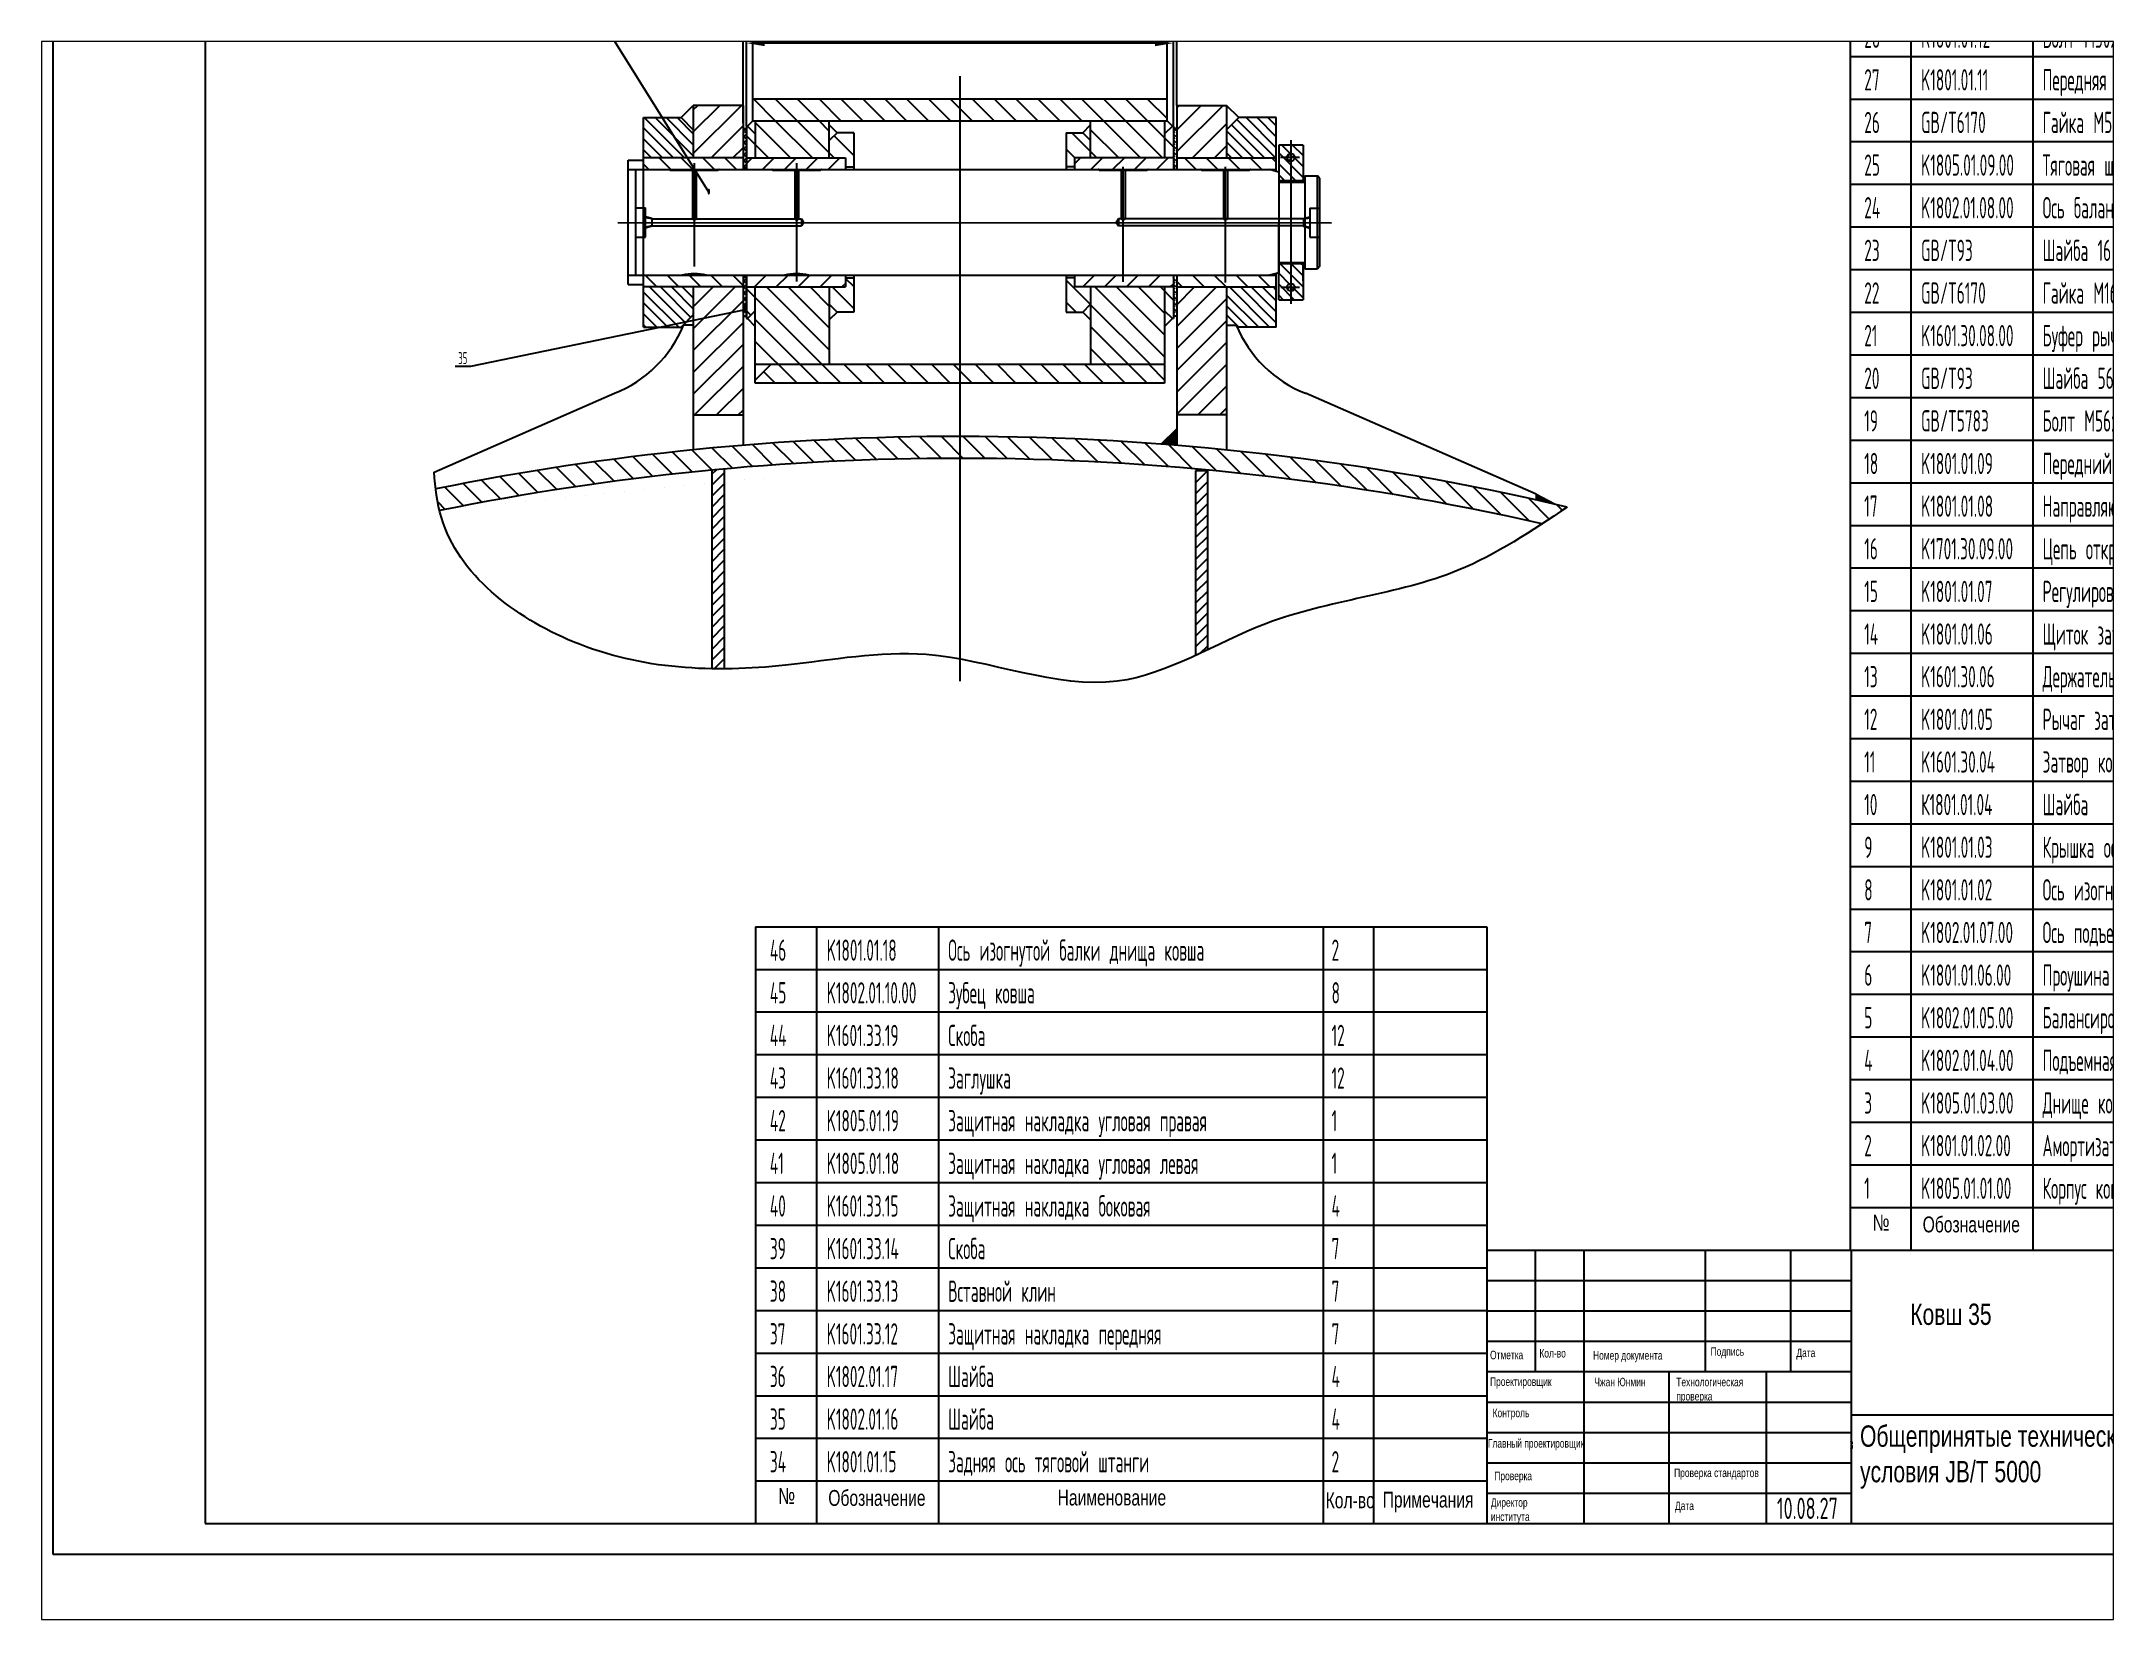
# Paper-space layout '\\M+5B2BC\\M+5BED61' of a CAD drawing. Header units: millimetres. Extents: x 27 to 240, y 20 to 183.
# The model-space entities are those that its viewports show. They can reach past a viewport. Long polylines and large blocks are cut down to what shows.
import ezdxf
from ezdxf.enums import TextEntityAlignment as Align

# ---------------------------------------------------------------- set-up
doc = ezdxf.new("R2010")
doc.units = ezdxf.units.MM
doc.header["$LTSCALE"] = 500
doc.linetypes.add('F', pattern=[0.75, 0.5, -0.25])
doc.linetypes.add('G', pattern=[2, 1.25, -0.25, 0.25, -0.25])
for name, color, linetype in [('01', 7, 'Continuous'), ('02', 1, 'Continuous'), ('04', 2, 'F'), ('05', 4, 'G'), ('08', 1, 'Continuous'), ('11', 3, 'Continuous'), ('THICK', 7, 'Continuous')]:
    doc.layers.add(name, color=color, linetype=linetype)
doc.styles.add('HZLIB', font='TXT.shx', dxfattribs={"width": 0.5, "height": 175})
doc.styles.get("Standard").update_dxf_attribs({"font": 'isocp', "width": 0.707, "bigfont": 'intecad.shx'})
doc.dimstyles.new('INTE', dxfattribs={"dimscale": 50, "dimtxt": 3.5, "dimasz": 3, "dimexe": 3, "dimexo": 0, "dimgap": 1, "dimtad": 1, "dimdec": 3, "dimdsep": 46, "dimtxsty": 'Standard', "dimcen": 0, "dimclrd": 1, "dimclre": 1, "dimclrt": 3, "dimadec": 4, "dimazin": 0, "dimtfac": 1, "dimtdec": 3, "dimtmove": 0, "dimatfit": 0, "dimfxl": 0, "dimarcsym": 0})
pattern_1 = [(135, (-21492.16, -3377.96), (-89.80256, -89.80256), [])]
pattern_2 = [(45, (2329.9, 6773.44), (-89.8026, 89.8026), [])]
pattern_3 = [(45, (2329.896, 6773.435), (-44.9013, 44.9013), [])]

psp = doc.layouts.new('\\M+5B2BC\\M+5BED61')

msp = doc.modelspace()

# ---------------------------------------------------------------- texts
at = {"style": 'HZLIB', "width": 0.5}
for s, p in [('28', (14866.6666, 12365.3186)), ('K1801.01.12', (15333.3332, 12365.3186)), ('Болт M30x450', (16330.1031, 12365.3186)), ('27', (14866.6666, 12015.3187)), ('K1801.01.11', (15333.3332, 12015.3187)), ('Передняя ось тяговой штанги', (16330.1031, 12015.3187)), ('26', (14866.6666, 11665.3187)), ('GB/T6170', (15333.3332, 11665.3187)), ('Гайка M56', (16330.1031, 11665.3187)), ('25', (14866.6666, 11315.3188)), ('K1805.01.09.00', (15333.3332, 11315.3188)), ('Тяговая штанга', (16330.1031, 11315.3188)), ('24', (14866.6666, 10965.3188)), ('K1802.01.08.00', (15333.3332, 10965.3188)), ('Ось балансировочной балки', (16330.1031, 10965.3188)), ('23', (14866.6666, 10615.3189)), ('GB/T93', (15333.3332, 10615.3189)), ('Шайба 16', (16330.1031, 10615.3189)), ('22', (14866.6666, 10265.3189)), ('GB/T6170', (15333.3332, 10265.3189)), ('Гайка M16', (16330.1031, 10265.3189)), ('21', (14866.6666, 9915.319)), ('K1601.30.08.00', (15333.3332, 9915.319)), ('Буфер рычага затвора JHQ-AF-5', (16330.1031, 9915.319)), ('20', (14866.6666, 9565.319)), ('GB/T93', (15333.3332, 9565.319)), ('Шайба 56', (16330.1031, 9565.319)), ('19', (14866.6666, 9215.3191)), ('GB/T5783', (15333.3332, 9215.3191)), ('Болт M56x200', (16330.1031, 9215.3191)), ('18', (14866.6666, 8865.3191)), ('K1801.01.09', (15333.3332, 8865.3191)), ('Передний щит', (16330.1031, 8865.3191)), ('17', (14866.6666, 8515.3192)), ('K1801.01.08', (15333.3332, 8515.3192)), ('Направляющая втулка', (16330.1031, 8515.3192)), ('16', (14866.6666, 8165.3192)), ('K1701.30.09.00', (15333.3332, 8165.3192)), ('Цепь открывания ковша', (16330.1031, 8165.3192)), ('15', (14866.6666, 7815.3193)), ('K1801.01.07', (15333.3332, 7815.3193)), ('Регулировочная прокладка', (16330.1031, 7815.3193)), ('14', (14866.6666, 7465.3193)), ('K1801.01.06', (15333.3332, 7465.3193)), ('Щиток затвора', (16330.1031, 7465.3193)), ('13', (14866.6666, 7115.3194)), ('K1601.30.06', (15333.3332, 7115.3194)), ('Держатель', (16330.1031, 7115.3194)), ('12', (14866.6666, 6765.3194)), ('K1801.01.05', (15333.3332, 6765.3194)), ('Рычаг затвора ковша', (16330.1031, 6765.3194)), ('11', (14866.6666, 6415.3195)), ('K1601.30.04', (15333.3332, 6415.3195)), ('Затвор ковша', (16330.1031, 6415.3195)), ('10', (14866.6666, 6065.3195)), ('К1801.01.04', (15333.3332, 6065.3195)), ('Шайба', (16330.1031, 6065.3195)), ('9', (14866.6666, 5715.3196)), ('K1801.01.03', (15333.3332, 5715.3196)), ('Крышка оси изогнутой балки днища', (16330.1031, 5715.3196)), ('8', (14866.6666, 5365.3196)), ('K1801.01.02', (15333.3332, 5365.3196)), ('Ось изогнутой балки', (16330.1031, 5365.3196)), ('7', (14866.6666, 5015.3197)), ('K1802.01.07.00', (15333.3332, 5015.3197)), ('Ось подъемной балки', (16330.1031, 5015.3197)), ('46', (5885.3866, 4869.9993)), ('K1801.01.18', (6352.0532, 4869.9993)), ('Ось изогнутой балки днища ковша', (7348.8231, 4869.9993)), ('2', (10495.162, 4869.9993)), ('6', (14866.6666, 4665.3197)), ('K1801.01.06.00', (15333.3332, 4665.3197)), ('Проушина крепления амортизатора', (16330.1031, 4665.3197)), ('45', (5885.3866, 4519.9994)), ('K1802.01.10.00', (6352.0532, 4519.9994)), ('Зубец ковша', (7348.8231, 4519.9994)), ('8', (10495.162, 4519.9994)), ('5', (14866.6666, 4315.3198)), ('K1802.01.05.00', (15333.3332, 4315.3198)), ('Балансировочная балка', (16330.1031, 4315.3198)), ('44', (5885.3866, 4169.9994)), ('K1601.33.19', (6352.0532, 4169.9994)), ('Скоба', (7348.8231, 4169.9994)), ('12', (10495.162, 4169.9994)), ('4', (14866.6666, 3965.3198)), ('K1802.01.04.00', (15333.3332, 3965.3198)), ('Подъемная балка', (16330.1031, 3965.3198)), ('43', (5885.3866, 3819.9995)), ('K1601.33.18', (6352.0532, 3819.9995)), ('Заглушка', (7348.8231, 3819.9995)), ('12', (10495.162, 3819.9995)), ('3', (14866.6666, 3615.3199)), ('K1805.01.03.00', (15333.3332, 3615.3199)), ('Днище ковша', (16330.1031, 3615.3199)), ('42', (5885.3866, 3469.9995)), ('K1805.01.19', (6352.0532, 3469.9995)), ('Защитная накладка угловая правая', (7348.8231, 3469.9995)), ('1', (10495.162, 3469.9995)), ('2', (14866.6666, 3265.3199)), ('K1801.01.02.00', (15333.3332, 3265.3199)), ('Амортизатор ковша', (16330.1031, 3265.3199)), ('41', (5885.3866, 3119.9996)), ('K1805.01.18', (6352.0532, 3119.9996)), ('Защитная накладка угловая левая', (7348.8231, 3119.9996)), ('1', (10495.162, 3119.9996)), ('1', (14866.6666, 2915.32)), ('K1805.01.01.00', (15333.3332, 2915.32)), ('Корпус ковша', (16330.1031, 2915.32)), ('40', (5885.3866, 2769.9996)), ('K1601.33.15', (6352.0532, 2769.9996)), ('Защитная накладка боковая', (7348.8231, 2769.9996)), ('4', (10495.162, 2769.9996)), ('39', (5885.3866, 2419.9997)), ('K1601.33.14', (6352.0532, 2419.9997)), ('Скоба', (7348.8231, 2419.9997)), ('7', (10495.162, 2419.9997)), ('38', (5885.3866, 2069.9997)), ('K1601.33.13', (6352.0532, 2069.9997)), ('Вставной клин', (7348.8231, 2069.9997)), ('7', (10495.162, 2069.9997)), ('37', (5885.3866, 1719.9998)), ('K1601.33.12', (6352.0532, 1719.9998)), ('Защитная накладка передняя', (7348.8231, 1719.9998)), ('7', (10495.162, 1719.9998)), ('36', (5885.3866, 1369.9998)), ('K1802.01.17', (6352.0532, 1369.9998)), ('Шайба', (7348.8231, 1369.9998)), ('4', (10495.162, 1369.9998)), ('35', (5885.3866, 1019.9999)), ('K1802.01.16', (6352.0532, 1019.9999)), ('Шайба', (7348.8231, 1019.9999)), ('4', (10495.162, 1019.9999)), ('34', (5885.3866, 669.9999)), ('K1801.01.15', (6352.0532, 669.9999)), ('Задняя ось тяговой штанги', (7348.8231, 669.9999)), ('2', (10495.162, 669.9999))]:
    msp.add_text(s, height=175, dxfattribs=at).set_placement(p)
at = {"layer": '02', "width": 0.954386}
for p, p2 in [((5372.1119, 11160.4066), (5396.1119, 11160.4066)), ((5670.0944, 10193.6562), (5694.0944, 10193.6562))]:
    msp.add_text('\\M+5A1F1', height=40, dxfattribs=at).set_placement(p, p2, align=Align.FIT)
at = {"layer": '02', "attachment_point": 1}
for s, insert, char_height in [('{\\fArial|b0|i0|c204|p34;\\C0;№}', (14935.8699, 2786.0005), 130), ('{\\fArial|b0|i0|c204|p34;\\C0;Обозначение}', (15346.1158, 2770.7785), 130), ('{\\fArial|b0|i0|c204|p34;\\C0;Ковш 35}', (15244.3066, 2056.0788), 175), ('{\\fArial|b0|i0|c204|p34;\\C0;Отметка}', (11795.7011, 1669.1224), 70), ('{\\fArial|b0|i0|c204|p34;\\C0;Кол-во}', (12200.6424, 1683.1872), 70), ('{\\fArial|b0|i0|c204|p34;\\C0;Номер документа}', (12640.7959, 1665.6062), 70), ('{\\fArial|b0|i0|c204|p34;\\C0;Подпись}', (13605.6125, 1697.252), 70), ('{\\fArial|b0|i0|c204|p34;\\C0;Дата}', (14309.8582, 1686.7034), 70), ('{\\fArial|b0|i0|c204|p34;\\C0;Проектировщик}', (11795.5882, 1450), 70), ('{\\fArial|b0|i0|c204|p34;\\C0;Чжан Юнмин}', (12651.4121, 1446.9741), 70), ('{\\fArial|b0|i0|c204|p34;\\C0;Технологическая\\Pпроверка}', (13323.9667, 1446.9741), 70), ('{\\fArial|b0|i0|c204|p34;\\C0;Контроль}', (11816.7156, 1193.0421), 70), ('{\\fArial|b0|i0|c204|p34;\\C0;Общепринятые технические\\Pусловия \\fArial|b0|i0|c0|p34;JB/T 5000}', (14832.2143, 1055.8099), 175), ('{\\fArial|b0|i0|c204|p34;\\C0;Главный проектировщик}', (11777.9821, 943.3923), 70), ('{\\fArial|b0|i0|c204|p34;\\C0;Проверка стандартов}', (13306.3606, 701.541), 70), ('{\\fArial|b0|i0|c204|p34;\\C0;№}', (5954.5899, 540.6805), 130), ('{\\fArial|b0|i0|c204|p34;\\C0;Обозначение}', (6364.8358, 525.4585), 130), ('{\\fArial|b0|i0|c204|p34;\\C0;Наименование}', (8246.3314, 528.5402), 130), ('{\\fArial|b0|i0|c204|p34;\\C0;Примечания}', (10914.2807, 511.6747), 130), ('{\\fArial|b0|i0|c204|p34;\\C0;Проверка}', (11830.8005, 676.1616), 70), ('{\\fArial|b0|i0|c204|p34;\\C0;Кол-во}', (10446.6994, 505.9746), 130), ('{\\fArial|b0|i0|c204|p34;\\C0;Дата}', (13313.403, 430.7941), 70)]:
    msp.add_mtext(s, dxfattribs=dict(at, insert=insert, char_height=char_height))
at = {"layer": '02', "insert": (11802.6307, 458.1576), "char_height": 70, "width": 3.521271, "attachment_point": 1}
msp.add_mtext('{\\fArial|b0|i0|c204|p34;\\C0;Директор института}', dxfattribs=at)
at = {"layer": '11'}
for s, height, width, p, p2 in [('35', 98.99495, 0.581958, (3328.4048, 9768.5729), (3402.8048, 9768.5729)), ('10.08.27', 175, 0.642055, (14150, 287.5), (14650, 287.5))]:
    msp.add_text(s, height=height, dxfattribs=dict(at, width=width)).set_placement(p, p2, align=Align.FIT)
at = {"layer": '11', "color": 3, "linetype": 'Continuous', "insert": (14744.9529, 928.5023), "char_height": 70, "attachment_point": 1}
msp.add_mtext('3', dxfattribs=at)

# ---------------------------------------------------------------- blocks, each defined once
blk = doc.blocks.new('*D159')
at = {"layer": '08', "color": 1, "lineweight": -2}
for p, q in [((5665, 11746), (5665, 13208)), ((9225, 11893), (9225, 13208)), ((5815, 13058), (9075, 13058))]:
    blk.add_line(p, q, dxfattribs=at)
at = {"layer": '08', "color": 1}
for points in [[(5815, 13083), (5815, 13033), (5665, 13058)], [(9075, 13083), (9075, 13033), (9225, 13058)]]:
    blk.add_solid(points, dxfattribs=at)
at = {"layer": 'Defpoints', "color": 0}
for p in [(9225, 13058), (5665, 11746), (9225, 11893)]:
    blk.add_point(p, dxfattribs=at)
at = {"layer": '08', "color": 3, "insert": (7389, 13195), "char_height": 175, "attachment_point": 5}
blk.add_mtext('890', dxfattribs=at)
blk = doc.blocks.new('*D160')
at = {"layer": '08', "color": 1, "lineweight": -2}
for p, q in [((5693, 11723), (5693, 12554)), ((9197, 11723), (9197, 12554)), ((9047, 12404), (5843, 12404))]:
    blk.add_line(p, q, dxfattribs=at)
at = {"layer": '08', "color": 1}
for points in [[(5843, 12429), (5843, 12379), (5693, 12404)], [(9047, 12429), (9047, 12379), (9197, 12404)]]:
    blk.add_solid(points, dxfattribs=at)
at = {"layer": 'Defpoints', "color": 0}
for p in [(5693, 12404), (5693, 11723), (9197, 11723)]:
    blk.add_point(p, dxfattribs=at)
at = {"layer": '08', "color": 3, "insert": (7495, 12542), "char_height": 175, "attachment_point": 5}
blk.add_mtext('876', dxfattribs=at)
blk = doc.blocks.new('*U107')
at = {"layer": '01'}
for points in [[(25, 292), (25, 5)], [(25, 5), (415, 5)]]:
    blk.add_lwpolyline(points, dxfattribs=at)
at = {"layer": '02'}
for points in [[(0, 297), (0, 0)], [(0, 0), (420, 0)]]:
    blk.add_lwpolyline(points, dxfattribs=at)

# ---------------------------------------------------------------- dimensions: what is measured, and where the dimension line sits
at = {"layer": '08'}
for base, p1, p2, text, picture, middle in [((9225.1963, 13057.586), (5665.1963, 11745.8523), (9225.1963, 11892.5835), '890', '*D159', (7389.1047, 13057.586)), ((5693.1963, 12404.4737), (9197.1963, 11722.5835), (5693.1963, 11722.5835), '876', '*D160', (7495.3006, 12404.4737))]:
    dim = msp.add_linear_dim(base=base, p1=p1, p2=p2, text=text, dimstyle='INTE', override={"dimcen": 1245}, dxfattribs=at)
    dim.commit()
    dim.dimension.update_dxf_attribs({"geometry": picture, "text_midpoint": middle, "dimtype": 160})

# ---------------------------------------------------------------- hatches: boundary and pattern name
at = {"layer": '01'}
msp.add_hatch(color=256, dxfattribs=at).paths.add_polyline_path([(9225.1963, 9236.3097), (9225.1963, 9102.064, 0.0014916738), (9096.2443, 9112.3)])
at = {"layer": '02'}
h = msp.add_hatch(dxfattribs=at)
h.set_pattern_fill('ANSI31', color=256, scale=40, angle=90, style=0)
h.set_pattern_definition(pattern_1)
h.paths.add_polyline_path([(5893.1963, 9764.5835), (5765.1963, 9636.5835), (5765.1963, 9612.5835), (7445.1963, 9612.5835), (7445.1963, 9764.5835)])
h.paths.add_polyline_path([(9125.1963, 9612.5835), (9125.1963, 9636.5835), (8997.1963, 9764.5835), (7445.1963, 9764.5835), (7445.1963, 9612.5835)])
h.paths.add_polyline_path([(9125.1963, 9764.5835), (9125.1963, 10402.5835), (8517.1963, 10402.5835), (8517.1963, 9764.5835)])
h.paths.add_polyline_path([(6373.1963, 10402.5835), (5765.1963, 10402.5835), (5765.1963, 9764.5835), (6373.1963, 9764.5835)])
h.paths.add_polyline_path([(5765.1963, 11766.5835), (5765.1963, 11462.5835), (6373.1963, 11462.5835), (6373.1963, 11766.5835)])
h.paths.add_polyline_path([(9125.1963, 11462.5835), (9125.1963, 11766.5835), (8517.1963, 11766.5835), (8517.1963, 11462.5835)])
h.paths.add_polyline_path([(9145.1963, 11766.5835), (9145.1963, 11946.5835), (7445.1963, 11946.5835), (7445.1963, 11766.5835)])
h.paths.add_polyline_path([(8385.1963, 11462.5835), (8517.1963, 11462.5835), (8517.1963, 11604.5835), (8453.1963, 11668.5835), (8317.1963, 11668.5835), (8317.1963, 11388.5835), (8385.1963, 11388.5835)])
h.paths.add_polyline_path([(8453.1963, 10196.5835), (8517.1963, 10260.5835), (8517.1963, 10402.5835), (8385.1963, 10402.5835), (8385.1963, 10476.5835), (8317.1963, 10476.5835), (8317.1963, 10196.5835)])
h.paths.add_polyline_path([(9125.1963, 10206.5835), (9189.1963, 10142.5835), (9197.1963, 10142.5835), (9197.1963, 10402.5835), (9125.1963, 10402.5835)])
h.paths.add_polyline_path([(9197.1963, 11722.5835), (9189.1963, 11722.5835), (9125.1963, 11658.5835), (9125.1963, 11462.5835), (9197.1963, 11462.5835)])
h.paths.add_polyline_path([(6373.1963, 11604.5835), (6373.1963, 11462.5835), (6505.1963, 11462.5835), (6505.1963, 11388.5835), (6573.1963, 11388.5835), (6573.1963, 11668.5835), (6437.1963, 11668.5835)])
h.paths.add_polyline_path([(6505.1963, 10402.5835), (6373.1963, 10402.5835), (6373.1963, 10260.5835), (6437.1963, 10196.5835), (6573.1963, 10196.5835), (6573.1963, 10476.5835), (6505.1963, 10476.5835)])
h.paths.add_polyline_path([(5765.1963, 10402.5835), (5693.1963, 10402.5835), (5693.1963, 10142.5835), (5701.1963, 10142.5835), (5765.1963, 10206.5835)])
h.paths.add_polyline_path([(5765.1963, 11658.5835), (5701.1963, 11722.5835), (5693.1963, 11722.5835), (5693.1963, 11462.5835), (5765.1963, 11462.5835)])
h = msp.add_hatch(dxfattribs=at)
h.set_pattern_fill('ANSI31', color=256, scale=40, angle=90, style=0)
h.set_pattern_definition(pattern_1)
h.paths.add_polyline_path([(5745.1963, 11946.5835), (5745.1963, 11766.5835), (7445.1963, 11766.5835), (7445.1963, 11946.5835)])
h = msp.add_hatch(dxfattribs=at)
h.set_pattern_fill('LINE', color=256, scale=20, angle=135, style=0)
h.set_pattern_definition([(135, (2329.896, 6773.435), (-44.9013, -44.9013), [])])
h.paths.add_polyline_path([(5257.1963, 10402.5835), (4849.1963, 10402.5835), (4849.1963, 10072.5835), (4998.2447, 10072.5835), (5198.5093, 10113.8965), (5257.1963, 10172.5835)])
h.paths.add_polyline_path([(5198.5093, 10113.8965), (4998.2447, 10072.5835), (5157.1963, 10072.5835)], flags=17)
h.paths.add_polyline_path([(5003.1046, 11792.5835), (4849.1963, 11792.5835), (4849.1963, 11462.5835), (5208.4904, 11462.5835)])
h.paths.add_polyline_path([(5257.1963, 11692.5835), (5157.1963, 11792.5835), (5003.1046, 11792.5835), (5208.4904, 11462.5835), (5257.1963, 11462.5835)])
h.paths.add_polyline_path([(10041.1963, 10402.5835), (9633.1963, 10402.5835), (9633.1963, 10172.5835), (9733.1963, 10072.5835), (10041.1963, 10072.5835)])
h.paths.add_polyline_path([(10041.1963, 11792.5835), (9733.1963, 11792.5835), (9633.1963, 11692.5835), (9633.1963, 11462.5835), (10041.1963, 11462.5835)])
at = {"layer": '02', "linetype": 'Continuous'}
h = msp.add_hatch(dxfattribs=at)
h.set_pattern_fill('LINE', color=1, scale=40, angle=45, style=0)
h.set_pattern_definition(pattern_2)
h.paths.add_polyline_path([(5665.1963, 10210.1703), (5257.1963, 10126.0031), (5257.1963, 9351.2595), (5665.1963, 9351.2595)])
h.paths.add_polyline_path([(5665.1963, 10402.5835), (5257.1963, 10402.5835), (5257.1963, 10126.0031), (5665.1963, 10210.1703)])
h.paths.add_polyline_path([(5665.1963, 11892.5835), (5257.1963, 11892.5835), (5257.1963, 11462.5835), (5665.1963, 11462.5835)])
h = msp.add_hatch(dxfattribs=at)
h.set_pattern_fill('LINE', color=1, scale=40, angle=45, style=0)
h.set_pattern_definition(pattern_2)
h.paths.add_polyline_path([(9633.1963, 10007.2595), (9633.1963, 10402.5835), (9225.1963, 10402.5835), (9225.1963, 9351.2595), (9633.1963, 9351.2595)])
h.paths.add_polyline_path([(9633.1963, 11892.5835), (9225.1963, 11892.5835), (9225.1963, 11462.5835), (9633.1963, 11462.5835)])
at = {"layer": '02'}
h = msp.add_hatch(dxfattribs=at)
h.set_pattern_fill('ANGLE', color=256, scale=5, angle=45, style=0)
h.set_pattern_definition([(45, (-21492.16, -3377.96), (-24.695704, 24.695704), [25.4, -9.525]), (135, (-21492.16, -3377.96), (-24.695704, -24.695704), [25.4, -9.525])])
h.paths.add_polyline_path([(5693.1963, 10481.4336), (5665.1963, 10481.4215), (5665.1963, 10161.4311), (5693.1963, 10161.4433)])
h.paths.add_polyline_path([(5665.1963, 11382.0304), (5693.1963, 11382.0183), (5693.1963, 11702.0183), (5665.1963, 11702.0305)])
h = msp.add_hatch(dxfattribs=at)
h.set_pattern_fill('ANGLE', color=256, scale=5, angle=45, style=0)
h.set_pattern_definition([(135, (36382.553, -3377.96), (24.695704, 24.695704), [25.4, -9.525]), (45, (36382.553, -3377.96), (24.695704, -24.695704), [25.4, -9.525])])
h.paths.add_polyline_path([(9197.1963, 10481.4336), (9225.1963, 10481.4215), (9225.1963, 10161.4311), (9197.1963, 10161.4433)])
h.paths.add_polyline_path([(9225.1963, 11382.0304), (9197.1963, 11382.0183), (9197.1963, 11702.0183), (9225.1963, 11702.0305)])
h = msp.add_hatch(dxfattribs=at)
h.set_pattern_fill('ANSI31', color=256, scale=20, angle=90, style=0)
h.set_pattern_definition([(135, (-12384.057, 4761.58), (-44.90128, -44.90128), [])])
h.paths.add_polyline_path([(10261.1963, 10580.5835), (10249.1963, 10592.5835), (10161.1963, 10592.5835), (10161.1963, 10431.1835, -0.4142135624), (10193.1963, 10399.1835, -0.4142135624), (10161.1963, 10367.1835), (10161.1963, 10297.5835), (10261.1963, 10297.5835)])
h.paths.add_polyline_path([(10161.1963, 10592.5835), (10073.1963, 10592.5835), (10061.1963, 10580.5835), (10061.1963, 10297.5835), (10161.1963, 10297.5835), (10161.1963, 10367.1835, -0.4142135624), (10129.1963, 10399.1835, -0.4142135624), (10161.1963, 10431.1835)])
h.paths.add_polyline_path([(10161.1963, 11272.5835), (10249.1963, 11272.5835), (10261.1963, 11284.5835), (10261.1963, 11567.5835), (10161.1963, 11567.5835), (10161.1963, 11497.9835, -0.4142135624), (10193.1963, 11465.9835, -0.4142135624), (10161.1963, 11433.9835)])
h.paths.add_polyline_path([(10161.1963, 11433.9835, -0.4142135624), (10129.1963, 11465.9835, -0.4142135624), (10161.1963, 11497.9835), (10161.1963, 11567.5835), (10061.1963, 11567.5835), (10061.1963, 11284.5835), (10073.1963, 11272.5835), (10161.1963, 11272.5835)])
h = msp.add_hatch(dxfattribs=at)
h.set_pattern_fill('ANSI31', color=256, scale=40, angle=90, style=0)
h.set_pattern_definition(pattern_1)
h.paths.add_polyline_path([(5665.1963, 11366.5835), (5665.1963, 11462.5835), (4849.1963, 11462.5835), (4849.1963, 11366.5835)])
h.paths.add_polyline_path([(5665.1963, 10498.5835), (4849.1963, 10498.5835), (4849.1963, 10402.5835), (5665.1963, 10402.5835)])
h.paths.add_polyline_path([(10041.1963, 10498.5835), (9225.1963, 10498.5835), (9225.1963, 10402.5835), (10041.1963, 10402.5835)])
h.paths.add_polyline_path([(9225.1963, 11366.5835), (10041.1963, 11366.5835), (10041.1963, 11462.5835), (9225.1963, 11462.5835)])
h = msp.add_hatch(dxfattribs=at)
h.set_pattern_fill('ANSI31', color=256, scale=40, style=0)
h.set_pattern_definition([(45, (-21492.16, -3377.96), (-89.80256, 89.80256), [])])
h.paths.add_polyline_path([(9197.1963, 11366.5835), (9197.1963, 11462.5835), (8385.1963, 11462.5835), (8385.1963, 11366.5835)])
h.paths.add_polyline_path([(9197.1963, 10402.5835), (9197.1963, 10498.5835), (8385.1963, 10498.5835), (8385.1963, 10402.5835)])
h.paths.add_polyline_path([(6505.1963, 10402.5835), (6505.1963, 10498.5835), (5693.1963, 10498.5835), (5693.1963, 10402.5835)])
h.paths.add_polyline_path([(6505.1963, 11366.5835), (6505.1963, 11462.5835), (5693.1963, 11462.5835), (5693.1963, 11366.5835)])
h = msp.add_hatch(dxfattribs=at)
h.set_pattern_fill('ANSI31', color=256, scale=10, style=0)
h.set_pattern_definition([(45, (-12384.057, 4761.58), (-22.45064, 22.45064), [])])
h.paths.add_polyline_path([(10161.1963, 11497.9835), (10161.1963, 11465.9835), (10129.1963, 11465.9835, -0.4142135624)])
h.paths.add_polyline_path([(10161.1963, 11497.9835, -0.4142135624), (10193.1963, 11465.9835), (10161.1963, 11465.9835)])
h.paths.add_polyline_path([(10161.1963, 11465.9835), (10193.1963, 11465.9835, -0.4142135624), (10161.1963, 11433.9835)])
h.paths.add_polyline_path([(10129.1963, 11465.9835), (10161.1963, 11465.9835), (10161.1963, 11433.9835, -0.4142135624)])
h = msp.add_hatch(dxfattribs=at)
h.set_pattern_fill('ANSI31', color=256, scale=10, style=0)
h.set_pattern_definition([(225, (33776.05, 13823.677), (22.45064, -22.45064), [])])
h.paths.add_polyline_path([(10161.1963, 10367.1835), (10161.1963, 10399.1835), (10129.1963, 10399.1835, 0.4142135624)])
h.paths.add_polyline_path([(10161.1963, 10367.1835, 0.4142135624), (10193.1963, 10399.1835), (10161.1963, 10399.1835)])
h.paths.add_polyline_path([(10161.1963, 10399.1835), (10193.1963, 10399.1835, 0.4142135624), (10161.1963, 10431.1835)])
h.paths.add_polyline_path([(10129.1963, 10399.1835), (10161.1963, 10399.1835), (10161.1963, 10431.1835, 0.4142135624)])
h = msp.add_hatch(dxfattribs=at)
h.set_pattern_fill('LINE', color=256, scale=40, angle=135, style=0)
h.set_pattern_definition([(135, (2329.9, 6773.44), (-89.8026, -89.8026), [])])
edge = h.paths.add_edge_path()
edge.add_arc((7445.1963, -12504.7405), 21680, 90, 101.44434875)
edge.add_spline(control_points=[(3143.5365, 8744.2153), (3150.9405, 8684.0744), (3160.5407, 8624.7038), (3174.2944, 8566.79)], knot_values=[10020.3268669508, 10020.3268669508, 10020.3268669508, 10020.3268669508, 10201.1644515041, 10201.1644515041, 10201.1644515041, 10201.1644515041], degree=3, periodic=0)
edge.add_arc((7445.1963, -12504.7405), 21500, 90, 101.4578271, ccw=False)
edge.add_line((7445.1963, 8995.2595), (7445.1963, 9175.2595))
edge = h.paths.add_edge_path()
edge.add_line((7445.1963, 9175.2595), (7445.1963, 8995.2595))
edge.add_arc((7445.1963, -12504.7405), 21500, 77.16145515, 90, ccw=False)
edge.add_spline(control_points=[(12222.5923, 8457.7614), (12291.3156, 8502.8783), (12359.7173, 8548.866), (12428.1191, 8594.8538)], knot_values=[0, 0, 0, 0, 243.87682243, 243.87682243, 243.87682243, 243.87682243], degree=3, periodic=0)
edge.add_arc((7445.1963, -12504.7405), 21680, 76.7123707, 90)
h = msp.add_hatch(dxfattribs=at)
h.set_pattern_fill('LINE', color=256, scale=20, angle=45, style=0)
h.set_pattern_definition(pattern_3)
edge = h.paths.add_edge_path()
edge.add_arc((7445.1963, -12504.7405), 21500, 95.16093132, 95.42856551)
edge.add_line((5411.1963, 8898.8303), (5411.1963, 7267.8686))
edge.add_spline(control_points=[(5411.1963, 7267.8686), (5444.5208, 7267.3061), (5477.8561, 7267.1554), (5511.1963, 7267.3918)], knot_values=[7222.005658874, 7222.005658874, 7222.005658874, 7222.005658874, 7321.8042094901, 7321.8042094901, 7321.8042094901, 7321.8042094901], degree=3, periodic=0)
edge.add_line((5511.1963, 7267.3918), (5511.1963, 8908.0978))
h = msp.add_hatch(dxfattribs=at)
h.set_pattern_fill('LINE', color=256, scale=20, angle=45, style=0)
h.set_pattern_definition(pattern_3)
edge = h.paths.add_edge_path()
edge.add_line((9479.1963, 8891.7766), (9379.1963, 8891.7766))
edge.add_line((9379.1963, 8891.7766), (9379.1963, 7377.2235))
edge.add_spline(control_points=[(9379.1963, 7377.2235), (9412.5079, 7392.6061), (9445.8318, 7408.2899), (9479.1963, 7424.0988)], knot_values=[3181.0249466487, 3181.0249466487, 3181.0249466487, 3181.0249466487, 3289.2607290553, 3289.2607290553, 3289.2607290553, 3289.2607290553], degree=3, periodic=0)
edge.add_line((9479.1963, 7424.0988), (9479.1963, 8891.7766))
at = {"layer": '05'}
h = msp.add_hatch(color=256, dxfattribs=at)
h.paths.add_polyline_path([(12173.1963, 8701.4356), (12263.0675, 8653.4356), (12173.1963, 8653.4356)])
h.paths.add_polyline_path([(12173.1963, 8653.4356), (12263.0675, 8653.4356), (12329.6761, 8617.8601, 0.0018504772)])

# ---------------------------------------------------------------- linework, layer by layer
for p, q in [((14749.9999, 14395.3183), (14749.9999, 2495.32)), ((15249.9999, 14395.3183), (15249.9999, 2495.32)), ((16249.9996, 14395.3183), (16249.9996, 2495.32)), ((14749.9999, 12295.3186), (20750, 12295.3186)), ((14749.9999, 11945.3187), (20750, 11945.3187)), ((10061.1963, 11567.5835), (10061.1963, 10518.9835)), ((10261.1963, 11567.5835), (10061.1963, 11567.5835)), ((14749.9999, 11595.3188), (20750, 11595.3188)), ((10276.6963, 11313.5835), (10276.6963, 10551.5835)), ((10378.2963, 10551.5835), (10378.2963, 11313.5835)), ((10397.3363, 11294.5435), (10378.2963, 11313.5835)), ((10397.3363, 11294.5435), (10397.3363, 10570.6235)), ((14749.9999, 11245.3188), (20750, 11245.3188)), ((14749.9999, 10895.3188), (20750, 10895.3188)), ((10397.3363, 10570.6235), (10378.2963, 10551.5835)), ((14749.9999, 10545.3189), (20750, 10545.3189)), ((14749.9999, 10195.319), (20750, 10195.319)), ((14749.9999, 9845.319), (20750, 9845.319)), ((14749.9999, 9495.3191), (20750, 9495.3191)), ((14749.9999, 9145.3191), (20750, 9145.3191)), ((14749.9999, 8795.3191), (20750, 8795.3191)), ((14749.9999, 8445.3192), (20750, 8445.3192)), ((14749.9999, 8095.3193), (20750, 8095.3193)), ((14749.9999, 7745.3193), (20750, 7745.3193)), ((14749.9999, 7395.3193), (20750, 7395.3193)), ((14749.9999, 7045.3194), (20750, 7045.3194)), ((14749.9999, 6695.3195), (20750, 6695.3195)), ((14749.9999, 6345.3195), (20750, 6345.3195)), ((14749.9999, 5995.3196), (20750, 5995.3196)), ((14749.9999, 5645.3196), (20750, 5645.3196)), ((14749.9999, 5295.3196), (20750, 5295.3196)), ((5768.7199, 5149.9993), (11768.72, 5149.9993)), ((5768.7199, 5149.9993), (5768.7199, 250)), ((6268.7199, 5149.9993), (6268.7199, 250)), ((7268.7196, 5149.9993), (7268.7196, 250)), ((10425.162, 5149.9993), (10425.162, 250)), ((10840.3624, 5149.9993), (10840.3624, 250)), ((11768.72, 5149.9993), (11768.72, 599.9999)), ((14749.9999, 4945.3197), (20750, 4945.3197)), ((5768.7199, 4799.9993), (11768.72, 4799.9993)), ((14749.9999, 4595.3198), (20750, 4595.3198)), ((5768.7199, 4449.9994), (11768.72, 4449.9994)), ((5768.7199, 4099.9995), (11768.72, 4099.9995)), ((14749.9999, 4245.3198), (20750, 4245.3198)), ((5768.7199, 3749.9995), (11768.72, 3749.9995)), ((14749.9999, 3895.3199), (20750, 3895.3199)), ((14749.9999, 3545.3199), (20750, 3545.3199)), ((5768.7199, 3399.9995), (11768.72, 3399.9995)), ((14749.9999, 3195.3199), (20750, 3195.3199)), ((5768.7199, 3049.9996), (11768.72, 3049.9996)), ((14749.9999, 2845.32), (20750, 2845.32)), ((5768.7199, 2699.9996), (11768.72, 2699.9996)), ((14749.9999, 2495.32), (20750, 2495.32)), ((5768.7199, 2349.9997), (11768.72, 2349.9997)), ((5768.7199, 1999.9998), (11768.72, 1999.9998)), ((5768.7199, 1649.9998), (11768.72, 1649.9998)), ((5768.7199, 1299.9998), (11768.72, 1299.9998)), ((5768.7199, 949.9999), (11768.72, 949.9999)), ((5768.7199, 599.9999), (11768.72, 599.9999))]:
    msp.add_line(p, q)
at = {"layer": '01'}
for p, q in [((5745.1963, 11766.5835), (5745.1963, 12808.1164)), ((9145.1963, 11766.5835), (9145.1963, 12808.1164)), ((5665.1963, 11892.5835), (5257.1963, 11892.5835)), ((5665.1963, 11892.5835), (5665.1963, 11366.5835)), ((5665.1963, 11892.5835), (5665.1963, 11366.5835)), ((5701.1963, 11722.5835), (5745.1963, 11766.5835)), ((5765.1963, 11766.5835), (5765.1963, 11462.5835)), ((9125.1963, 11766.5835), (9125.1963, 11462.5835)), ((9189.1963, 11722.5835), (9145.1963, 11766.5835)), ((9225.1963, 11892.5835), (9225.1963, 11366.5835)), ((9225.1963, 11892.5835), (9633.1963, 11892.5835)), ((5693.1963, 11722.5835), (5701.1963, 11722.5835)), ((5693.1963, 11722.5835), (5693.1963, 11366.5835)), ((5701.1963, 11722.5835), (5765.1963, 11658.5835)), ((9189.1963, 11722.5835), (9125.1963, 11658.5835)), ((9197.1963, 11722.5835), (9189.1963, 11722.5835)), ((9197.1963, 11722.5835), (9197.1963, 11366.5835)), ((5665.1963, 10498.5835), (5665.1963, 9102.064)), ((5693.1963, 10498.5835), (5693.1963, 10142.5835)), ((5765.1963, 9612.5835), (5765.1963, 10402.5835)), ((6373.1963, 10402.5835), (6373.1963, 9764.5835)), ((8517.1963, 10402.5835), (8517.1963, 9764.5835)), ((9125.1963, 10402.5835), (9125.1963, 9612.5835)), ((9197.1963, 10498.5835), (9197.1963, 10142.5835)), ((9225.1963, 10498.5835), (9225.1963, 9102.064)), ((5765.1963, 10206.5835), (5701.1963, 10142.5835)), ((9125.1963, 10206.5835), (9189.1963, 10142.5835)), ((5693.1963, 10142.5835), (5701.1963, 10142.5835)), ((5765.1963, 10078.5835), (5701.1963, 10142.5835)), ((9125.1963, 10078.5835), (9189.1963, 10142.5835)), ((9197.1963, 10142.5835), (9189.1963, 10142.5835)), ((9125.1963, 9764.5835), (5765.1963, 9764.5835)), ((5893.1963, 9764.5835), (5765.1963, 9636.5835)), ((8997.1963, 9764.5835), (9125.1963, 9636.5835)), ((3129.6476, 8881.8308), (4609.8454, 9529.2298)), ((9125.1963, 9612.5835), (5765.1963, 9612.5835)), ((12173.1963, 8701.4356), (10280.5472, 9529.2298)), ((9096.2443, 9112.3), (9225.1963, 9236.3097))]:
    msp.add_line(p, q, dxfattribs=at)
at = {"layer": '01', "color": 7, "linetype": 'Continuous'}
for p, q in [((5745.1963, 11946.5835), (9145.1963, 11946.5835)), ((4849.1963, 11792.5835), (5157.1963, 11792.5835)), ((4849.1963, 10072.5835), (4849.1963, 11792.5835)), ((5157.1963, 11792.5835), (5257.1963, 11892.5835)), ((5157.1963, 11792.5835), (5257.1963, 11692.5835)), ((5257.1963, 11892.5835), (5257.1963, 11462.5835)), ((5745.1963, 11766.5835), (9145.1963, 11766.5835)), ((6373.1963, 11462.5835), (6373.1963, 11766.5835)), ((8517.1963, 11462.5835), (8517.1963, 11766.5835)), ((9225.1963, 11891.2595), (9225.1963, 11462.5835)), ((9633.1963, 11892.5835), (9633.1963, 11462.5835)), ((9733.1963, 11792.5835), (9633.1963, 11892.5835)), ((9633.1963, 11891.2595), (9633.1963, 11462.5835)), ((9733.1963, 11792.5835), (9633.1963, 11692.5835)), ((10041.1963, 11792.5835), (9733.1963, 11792.5835)), ((10041.1963, 11351.5378), (10041.1963, 11792.5835)), ((5665.3349, 11702.0304), (5693.3349, 11702.0183)), ((6437.1963, 11668.5835), (6373.1963, 11732.5835)), ((6437.1963, 11668.5835), (6373.1963, 11604.5835)), ((6573.1963, 11668.5835), (6437.1963, 11668.5835)), ((6573.1963, 11668.5835), (6573.1963, 11366.5835)), ((8317.1963, 11668.5835), (8317.1963, 11366.5835)), ((8317.1963, 11668.5835), (8453.1963, 11668.5835)), ((8453.1963, 11668.5835), (8517.1963, 11732.5835)), ((8453.1963, 11668.5835), (8517.1963, 11604.5835)), ((9225.0577, 11702.0304), (9197.0577, 11702.0183)), ((10261.1963, 11567.5835), (10261.1963, 11262.7835)), ((4721.1963, 11442.5835), (4849.1963, 11442.5835)), ((4721.1963, 10422.5835), (4721.1963, 11442.5835)), ((5665.1963, 11462.5835), (4849.1963, 11462.5835)), ((5693.1963, 11462.5835), (6505.1963, 11462.5835)), ((6505.1963, 11462.5835), (6505.1963, 11366.5835)), ((8385.1963, 11462.5835), (8385.1963, 11366.5835)), ((9197.1963, 11462.5835), (8385.1963, 11462.5835)), ((9225.1963, 11462.5835), (10041.1963, 11462.5835)), ((4721.1963, 11366.5835), (10041.1963, 11366.5835)), ((5065.1963, 11366.5835), (5065.1963, 11366.5835)), ((5071.1963, 11360.5835), (5459.1963, 11360.5835)), ((5465.1963, 11366.5835), (5465.1963, 11366.5835)), ((5665.1963, 11382.0304), (5693.1963, 11382.0183)), ((5905.1963, 11366.5835), (5905.1963, 11366.5835)), ((5911.1963, 11360.5835), (6299.1963, 11360.5835)), ((6305.1963, 11366.5835), (6305.1963, 11366.5835)), ((6505.1963, 11388.5835), (6573.1963, 11388.5835)), ((8385.1963, 11388.5835), (8317.1963, 11388.5835)), ((8585.1963, 11366.5835), (8585.1963, 11366.5835)), ((8591.1963, 11360.5835), (8979.1963, 11360.5835)), ((8985.1963, 11366.5835), (8985.1963, 11366.5835)), ((9425.1963, 11366.5835), (9425.1963, 11366.5835)), ((9431.1963, 11360.5835), (9819.1963, 11360.5835)), ((9825.1963, 11366.5835), (9825.1963, 11366.5835)), ((10041.1963, 11351.5378), (9984.9963, 11366.5835)), ((10061.1963, 11346.1835), (10041.1963, 11351.5378)), ((10073.1963, 11272.5835), (10061.1963, 11284.5835)), ((10061.1963, 11262.7835), (10261.1963, 11262.7835)), ((10073.1963, 11272.5835), (10073.1963, 11262.7835)), ((10249.1963, 11272.5835), (10073.1963, 11272.5835)), ((10261.1963, 11284.5835), (10249.1963, 11272.5835)), ((10249.1963, 11272.5835), (10249.1963, 11262.7835)), ((10261.1963, 11262.7835), (10276.6963, 11262.7835)), ((10276.6963, 11313.5835), (10378.2963, 11313.5835)), ((10061.1963, 10297.5835), (10061.1963, 10932.5835)), ((10073.1963, 10592.5835), (10061.1963, 10580.5835)), ((10073.1963, 10602.3631), (10073.1963, 10592.5835)), ((10249.1963, 10592.5835), (10073.1963, 10592.5835)), ((10073.9163, 10602.3835), (10261.1963, 10602.3835)), ((10249.1963, 10602.3835), (10249.1963, 10592.5835)), ((10261.1963, 10580.5835), (10249.1963, 10592.5835)), ((10261.1963, 10602.3835), (10261.1963, 10297.5835)), ((10261.1963, 10602.3835), (10263.9763, 10602.3835)), ((10261.2963, 10452.5835), (10261.2963, 10602.3835)), ((10276.6963, 10551.5835), (10378.2963, 10551.5835)), ((4721.1963, 10498.5835), (10041.1963, 10498.5835)), ((4721.1963, 10422.5835), (4849.1963, 10422.5835)), ((5665.1963, 10402.5835), (4849.1963, 10402.5835)), ((5257.1963, 10402.5835), (5257.1963, 9064.5677)), ((5665.1963, 10481.4215), (5693.1963, 10481.4336)), ((5693.1963, 10402.5835), (6505.1963, 10402.5835)), ((6505.1963, 10498.5835), (6505.1963, 10402.5835)), ((6505.1963, 10476.5835), (6573.1963, 10476.5835)), ((6573.1963, 10498.5835), (6573.1963, 10196.5835)), ((8317.1963, 10498.5835), (8317.1963, 10196.5835)), ((8385.1963, 10476.5835), (8317.1963, 10476.5835)), ((8385.1963, 10498.5835), (8385.1963, 10402.5835)), ((9197.1963, 10402.5835), (8385.1963, 10402.5835)), ((9225.1963, 10402.5835), (10041.1963, 10402.5835)), ((9225.1963, 10402.5835), (9225.1963, 9102.064)), ((9633.1963, 10402.5835), (9633.1963, 9064.5677)), ((9633.1963, 10402.5835), (9633.1963, 9064.5677)), ((10041.1963, 10513.6291), (9984.9963, 10498.5835)), ((10061.1963, 10518.9835), (10041.1963, 10513.6291)), ((10041.1963, 10072.5835), (10041.1963, 10513.6291)), ((6437.1963, 10196.5835), (6373.1963, 10260.5835)), ((8453.1963, 10196.5835), (8517.1963, 10260.5835)), ((10061.1963, 10297.5835), (10261.1963, 10297.5835)), ((4849.1963, 10072.5835), (5157.1963, 10072.5835)), ((5257.1963, 10172.5835), (5157.1963, 10072.5835)), ((5257.1963, 10172.5835), (5157.1963, 10072.5835)), ((5166.3554, 10063.4243), (5157.1963, 10072.5835)), ((5257.1963, 10088.8629), (5177.1963, 10088.8629)), ((5665.3349, 10161.4312), (5693.3349, 10161.4433)), ((6437.1963, 10196.5835), (6373.1963, 10132.5835)), ((6573.1963, 10196.5835), (6437.1963, 10196.5835)), ((8317.1963, 10196.5835), (8453.1963, 10196.5835)), ((8453.1963, 10196.5835), (8517.1963, 10132.5835)), ((9225.0577, 10161.4312), (9197.0577, 10161.4433)), ((9633.1963, 10172.5835), (9733.1963, 10072.5835)), ((9633.1963, 10088.8629), (9713.1963, 10088.8629)), ((9724.0372, 10063.4243), (9733.1963, 10072.5835)), ((10041.1963, 10072.5835), (9733.1963, 10072.5835)), ((9633.1963, 10007.2595), (9633.1963, 9064.5677)), ((5257.1963, 9351.2595), (5665.1963, 9351.2595)), ((9633.1963, 9351.2595), (9225.1963, 9351.2595)), ((5411.1963, 7267.8686), (5411.1963, 8898.8303)), ((5511.1963, 8908.0978), (5511.1963, 7267.3918)), ((9379.1963, 8891.7766), (9379.1963, 7377.2235)), ((9479.1963, 8891.7766), (9379.1963, 8891.7766)), ((9479.1963, 7424.0988), (9479.1963, 8891.7766)), ((12173.1963, 8701.4356), (12173.1963, 8653.4356))]:
    msp.add_line(p, q, dxfattribs=at)
at = {"layer": '01'}
for centre in [(10161.1963, 11465.9835), (10161.1963, 10399.1835)]:
    msp.add_circle(centre, 32, dxfattribs=at)
at = {"layer": '01', "color": 7, "linetype": 'Continuous'}
for centre, radius, start, end in [((5060.804, 11360.5835), 6, 30, 90), ((5071.1963, 11366.5835), 6, 210, 270), ((5459.1963, 11366.5835), 6, 270, 330), ((5469.5886, 11360.5835), 6, 90, 150), ((5900.804, 11360.5835), 6, 30, 90), ((5911.1963, 11366.5835), 6, 210, 270), ((6299.1963, 11366.5835), 6, 270, 330), ((6309.5886, 11360.5835), 6, 90, 150), ((8580.804, 11360.5835), 6, 30, 90), ((8591.1963, 11366.5835), 6, 210, 270), ((8979.1963, 11366.5835), 6, 270, 330), ((8989.5886, 11360.5835), 6, 90, 150), ((9420.804, 11360.5835), 6, 30, 90), ((9431.1963, 11366.5835), 6, 210, 270), ((9819.1963, 11366.5835), 6, 270, 330), ((9829.5886, 11360.5835), 6, 90, 150), ((10073.9163, 10589.6635), 12.72, 90, 180), ((10263.9763, 10589.6635), 12.72, 0, 90), ((7445.1963, -12504.7405), 21680, 90, 101.44434875), ((7445.1963, -12504.7405), 21680, 76.7123707, 90), ((7445.1963, -12504.7405), 21500, 90, 101.4578271), ((7445.1963, -12504.7405), 21500, 77.16145515, 90)]:
    msp.add_arc(centre, radius, start, end, dxfattribs=at)
at = {"layer": '01'}
for centre, radius, start, end in [((5265.1963, 10087.9168), 422.6667, 76.31445317, 103.68554683), ((6105.1963, 10087.9168), 422.6667, 76.31445317, 103.68554683), ((4237.1963, 10474.4222), 1016, 291.51720347, 337.69805708), ((10653.1963, 10474.4222), 1016, 202.30194292, 248.48279653)]:
    msp.add_arc(centre, radius, start, end, dxfattribs=at)
at = {"layer": '02'}
for p, q in [((5384.1119, 11180.4066), (4357.544, 12829.8266)), ((5682.0944, 10213.6562), (3427.6048, 9748.5729)), ((3427.6048, 9748.5729), (3303.6048, 9748.5729))]:
    msp.add_line(p, q, dxfattribs=at)
at = {"layer": '02', "color": 1, "linetype": 'Continuous'}
msp.add_open_spline([(12428.1191, 8594.8538), (12138.3111, 8400.0106), (11388.5726, 7895.9478), (10028.8525, 7805.4833), (8678.3742, 6902.8857), (7304.5138, 7518.1069), (5820.6987, 7222.585), (4336.4436, 7271.8329), (3209.5663, 8131.8251), (3140.543, 8754.2162), (3129.6476, 8881.8308)], degree=3, knots=[0, 0, 0, 0, 1033.2694947094, 2673.0864101713, 3979.2629033614, 5561.4251920328, 6719.9722900214, 8474.2830640524, 9959.2112322057, 10338.0676322645, 10338.0676322645, 10338.0676322645, 10338.0676322645], dxfattribs=at)
at = {"layer": '04', "color": 2, "linetype": 'F'}
for p, q in [((4785.1963, 10498.5835), (4785.1963, 11366.5835)), ((5249.1963, 11360.5835), (5249.1963, 10960.5835)), ((5281.1963, 11360.5835), (5281.1963, 10960.5835)), ((6089.1963, 11360.5835), (6089.1963, 10960.5835)), ((6121.1963, 11360.5835), (6121.1963, 10960.5835)), ((8769.1963, 11360.5835), (8769.1963, 10960.5835)), ((8801.1963, 11360.5835), (8801.1963, 10960.5835)), ((9608.8168, 11360.5835), (9609.1963, 10960.5835)), ((9640.8168, 11360.5835), (9641.1963, 10960.5835)), ((4785.1963, 11052.4115), (4865.1963, 11052.3769)), ((4865.1963, 10812.3769), (4865.1963, 11052.3769)), ((4917.1963, 10964.8439), (4865.1963, 10979.0724)), ((4917.1963, 10960.5835), (4865.1963, 10970.8438)), ((4917.1963, 10904.5835), (4865.1963, 10894.3232)), ((4917.1963, 10900.3231), (4865.1963, 10886.0945)), ((4917.1963, 10964.8439), (4917.1963, 10900.3231)), ((4917.1963, 10904.5835), (6145.1963, 10904.5835)), ((5265.1963, 10948.7026), (5249.1963, 10960.5835)), ((5265.1963, 10948.7026), (5249.1963, 10960.5835)), ((5281.1963, 10960.5835), (5265.1963, 10948.7026)), ((5281.1963, 10960.5835), (5265.1963, 10948.7026)), ((6105.1963, 10948.7026), (6089.1963, 10960.5835)), ((6105.1963, 10948.7026), (6089.1963, 10960.5835)), ((6121.1963, 10960.5835), (6105.1963, 10948.7026)), ((6121.1963, 10960.5835), (6105.1963, 10948.7026)), ((6145.1963, 10960.5835), (6162.6052, 10932.5835)), ((6145.1963, 10960.5835), (6145.1963, 10904.5835)), ((6145.1963, 10960.5835), (6162.6052, 10932.5835)), ((6145.1963, 10960.5835), (6145.1963, 10904.5835)), ((6162.6052, 10932.5835), (6145.1963, 10904.5835)), ((6162.6052, 10932.5835), (6145.1963, 10904.5835)), ((8745.1963, 10960.5835), (8727.7874, 10932.5835)), ((8745.1963, 10960.5835), (8727.7874, 10932.5835)), ((8727.7874, 10932.5835), (8745.1963, 10904.5835)), ((8727.7874, 10932.5835), (8745.1963, 10904.5835)), ((8745.1963, 10960.5835), (8745.1963, 10904.5835)), ((8745.1963, 10960.5835), (8745.1963, 10904.5835)), ((10265.3363, 10904.5835), (8745.1963, 10904.5835)), ((8769.1963, 10960.5835), (8785.1963, 10948.7026)), ((8769.1963, 10960.5835), (8785.1963, 10948.7026)), ((8785.1963, 10948.7026), (8801.1963, 10960.5835)), ((8785.1963, 10948.7026), (8801.1963, 10960.5835)), ((9609.1963, 10960.5835), (9625.1963, 10948.7026)), ((9609.1963, 10960.5835), (9625.1963, 10948.7026)), ((9625.1963, 10948.7026), (9641.1963, 10960.5835)), ((9625.1963, 10948.7026), (9641.1963, 10960.5835)), ((10265.3363, 10964.8439), (10317.3363, 10979.0724)), ((10265.3363, 10960.5835), (10317.3363, 10970.8438)), ((10265.3363, 10964.8439), (10265.3363, 10900.3231)), ((10265.3363, 10904.5835), (10317.3363, 10894.3232)), ((10265.3363, 10900.3231), (10317.3363, 10886.0945)), ((10317.3363, 11050.0156), (10397.3363, 11049.9809)), ((10317.3363, 11050.0156), (10317.3363, 10810.0156)), ((4785.1963, 10812.4115), (4865.1963, 10812.3769)), ((10317.3363, 10810.0156), (10397.3363, 10809.9809))]:
    msp.add_line(p, q, dxfattribs=at)
at = {"layer": '04'}
for p, q in [((4917.1963, 10960.5835), (6145.1963, 10960.5835)), ((10265.3363, 10960.5835), (8745.1963, 10960.5835))]:
    msp.add_line(p, q, dxfattribs=at)
at = {"layer": '05', "color": 4, "linetype": 'G'}
for p, q in [((7445.1963, 12132.1548), (7445.1963, 7164.9331)), ((10161.1963, 11608.3113), (10161.1963, 10264.5642)), ((5265.1963, 11420.0099), (5265.1963, 10570.6235)), ((6105.1963, 11420.0099), (6105.1963, 10570.6235)), ((6105.1963, 11420.0099), (6105.1963, 10448.3064)), ((10232.3391, 11465.9835), (10076.6242, 11465.9835)), ((8785.1963, 10859.8185), (8785.1963, 11388.347)), ((8785.1963, 10443.6398), (8785.1963, 11388.347)), ((9625.1963, 10859.8185), (9625.1963, 11388.347)), ((9625.1963, 10440.1584), (9625.1963, 11388.347)), ((4637.0139, 10932.4757), (10495.6761, 10929.9383)), ((10232.6546, 10399.1835), (10078.5735, 10399.1835))]:
    msp.add_line(p, q, dxfattribs=at)
at = {"layer": '05'}
msp.add_line((12173.1963, 8701.4356), (12329.6761, 8617.8601), dxfattribs=at)
at = {"layer": 'THICK'}
for p, q in [((11768.72, 2495.32), (11768.72, 250)), ((11768.72, 2495.32), (20750, 2495.32)), ((12167.7589, 2494.2371), (12167.7589, 2495.32)), ((12167.888, 1497.4), (12167.888, 2495.32)), ((12567.056, 250), (12567.056, 2495.32)), ((13564.976, 1497.4), (13564.976, 2495.32)), ((14263.52, 1497.4), (14263.52, 2495.32)), ((14762.48, 250), (14762.48, 2495.32)), ((11768.72, 1746.88), (14762.48, 1746.88)), ((11768.72, 1497.4), (14762.48, 1497.4)), ((13265.6, 250), (13265.6, 1497.4)), ((14063.936, 250), (14063.936, 1497.4)), ((14762.48, 1143.8029), (17506.76, 1143.8029)), ((11768.72, 250), (20750, 250))]:
    msp.add_line(p, q, dxfattribs=at)
at = {"layer": 'THICK', "color": 3}
for p, q in [((11768.72, 2245.84), (14762.48, 2245.84)), ((11768.72, 1996.36), (14762.48, 1996.36)), ((11768.72, 1247.92), (14762.48, 1247.92)), ((11768.72, 998.44), (14762.48, 998.44)), ((11768.72, 748.96), (14762.48, 748.96)), ((11768.72, 499.48), (14762.48, 499.48))]:
    msp.add_line(p, q, dxfattribs=at)

# ---------------------------------------------------------------- block references
at = {"layer": '02', "xscale": 50, "yscale": 50, "zscale": 50}
msp.add_blockref('*U107', (0, 0), dxfattribs=at)

msp.set_redraw_order([(e.dxf.handle, doc.entitydb.next_handle()) for e in msp.query("TEXT MTEXT ATTDEF DIMENSION ARC_DIMENSION")])  # texts and dimensions are drawn at this point

# ---------------------------------------------------------------- viewports
at = {"layer": '02'}
psp.add_viewport(center=(133.35, 101.6), size=(213.36, 162.56), view_center_point=(8410.0001, 5940.0001), view_height=12956.368227, dxfattribs=at)

doc.saveas('drawing.dxf')
